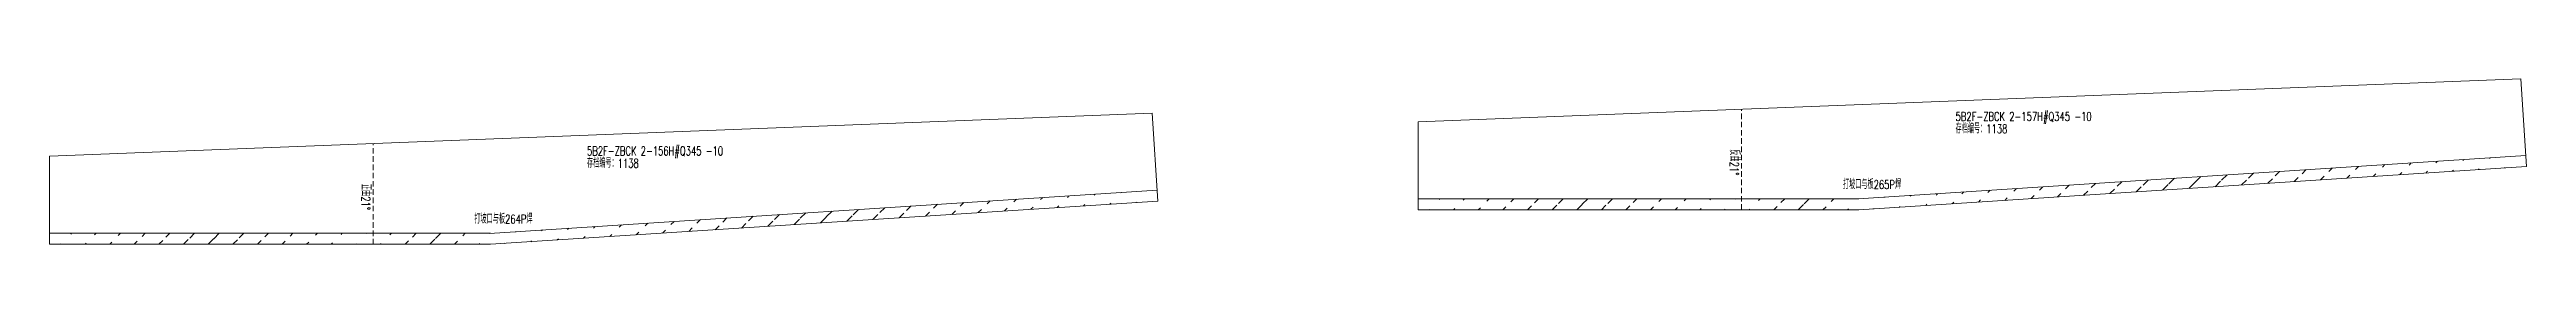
# Model space of a CAD drawing. Header units: millimetres. Extents: x -164 to 144402, y -33030 to 11430.
# Drawn here: x 27615 to 29873, y -14201 to -14050 of the extents above; entities that cross this region are included whole.
import ezdxf
from ezdxf.enums import TextEntityAlignment as Align

# ---------------------------------------------------------------- set-up
doc = ezdxf.new("R2010")
doc.units = ezdxf.units.MM
doc.header["$LTSCALE"] = 20
doc.linetypes.add('HIDDEN', pattern=[0.375, 0.25, -0.125])
doc.layers.add('12', color=7, linetype='Continuous', lineweight=13)
doc.styles.get("Standard").update_dxf_attribs({"font": 'simplex', "width": 0.7, "bigfont": 'gbhzfs.shx'})
pattern_1 = [(45, (1248.063, 31.373), (-11.22532, 11.22532), [])]

msp = doc.modelspace()

# ---------------------------------------------------------------- texts
at = {"layer": '12', "width": 0.7}
for s, p in [('存档编号：1138 ', (29352.729, -14102.402)), ('5B2F-ZBCK 2-157H#Q345 -10 ', (29352.729, -14091.202)), ('5B2F-ZBCK 2-156H#Q345 -10 ', (28104.666, -14122.575)), ('存档编号：1138 ', (28104.666, -14133.775)), ('打坡口与板265P焊', (29250.016, -14153.148)), ('打坡口与板264P焊', (28001.953, -14184.521))]:
    msp.add_text(s, height=8, dxfattribs=at).set_placement(p, align=Align.BOTTOM_LEFT)
for s, p in [('反曲21°', (29144.604, -14126.628)), ('正曲21°', (27896.54, -14158.001))]:
    msp.add_text(s, height=8, rotation=270, dxfattribs=at).set_placement(p, align=Align.BOTTOM_CENTER)

# ---------------------------------------------------------------- hatches: boundary and pattern name
at = {"layer": '12'}
h = msp.add_hatch(dxfattribs=at)
h.set_pattern_fill('ANSI31', color=256, scale=5, style=0)
h.set_pattern_definition(pattern_1)
edge = h.paths.add_edge_path()
edge.add_line((29263.954, -14159.699), (29872.682, -14120.334))
edge.add_line((29264.599, -14169.678), (29873.327, -14130.313))
h = msp.add_hatch(dxfattribs=at)
h.set_pattern_fill('ANSI31', color=256, scale=5, style=0)
edge = h.paths.add_edge_path()
edge.add_line((28015.89, -14191.072), (28624.619, -14151.707))
edge.add_line((28016.536, -14201.051), (28625.264, -14161.687))
h = msp.add_hatch(dxfattribs=at)
h.set_pattern_fill('ANSI31', color=256, scale=5, style=0)
h.set_pattern_definition(pattern_1)
edge = h.paths.add_edge_path()
edge.add_line((28862.599, -14159.678), (29157.599, -14159.678))
edge.add_line((28862.599, -14169.678), (29157.599, -14169.678))
h = msp.add_hatch(dxfattribs=at)
h.set_pattern_fill('ANSI31', color=256, scale=5, style=0)
h.set_pattern_definition(pattern_1)
edge = h.paths.add_edge_path()
edge.add_line((29157.599, -14159.678), (29264.599, -14159.678))
edge.add_line((29157.599, -14169.678), (29264.599, -14169.678))
h = msp.add_hatch(dxfattribs=at)
h.set_pattern_fill('ANSI31', color=256, scale=5, style=0)
edge = h.paths.add_edge_path()
edge.add_line((27614.536, -14191.051), (27909.536, -14191.051))
edge.add_line((27614.536, -14201.051), (27909.536, -14201.051))
h = msp.add_hatch(dxfattribs=at)
h.set_pattern_fill('ANSI31', color=256, scale=5, style=0)
edge = h.paths.add_edge_path()
edge.add_line((27909.536, -14191.051), (28016.536, -14191.051))
edge.add_line((27909.536, -14201.051), (28016.536, -14201.051))

# ---------------------------------------------------------------- linework, layer by layer
for p, q in [((28862.599, -14089.678), (29868.165, -14050.48)), ((29868.165, -14050.48), (29873.327, -14130.313)), ((27614.536, -14121.051), (28620.102, -14081.853)), ((28620.102, -14081.853), (28625.264, -14161.687)), ((28862.599, -14089.678), (28862.599, -14169.678)), ((27614.536, -14121.051), (27614.536, -14201.051)), ((29263.954, -14159.699), (29872.682, -14120.334)), ((29264.599, -14169.678), (29873.327, -14130.313)), ((28015.89, -14191.072), (28624.619, -14151.707)), ((28016.536, -14201.051), (28625.264, -14161.687)), ((28862.599, -14159.678), (29157.599, -14159.678)), ((29157.599, -14159.678), (29264.599, -14159.678)), ((28862.599, -14169.678), (29157.599, -14169.678)), ((29157.599, -14169.678), (29264.599, -14169.678)), ((27614.536, -14191.051), (27909.536, -14191.051)), ((27614.536, -14201.051), (27909.536, -14201.051)), ((27909.536, -14191.051), (28016.536, -14191.051)), ((27909.536, -14201.051), (28016.536, -14201.051))]:
    msp.add_line(p, q, dxfattribs=at)
at = {"layer": '12', "color": 3, "linetype": 'HIDDEN'}
for p, q in [((29157.599, -14169.678), (29157.599, -14078.178)), ((27909.536, -14201.051), (27909.536, -14109.552))]:
    msp.add_line(p, q, dxfattribs=at)

msp.set_redraw_order([(e.dxf.handle, doc.entitydb.next_handle()) for e in msp.query("TEXT MTEXT ATTDEF DIMENSION ARC_DIMENSION")])  # texts and dimensions are drawn at this point

doc.saveas('drawing.dxf')
